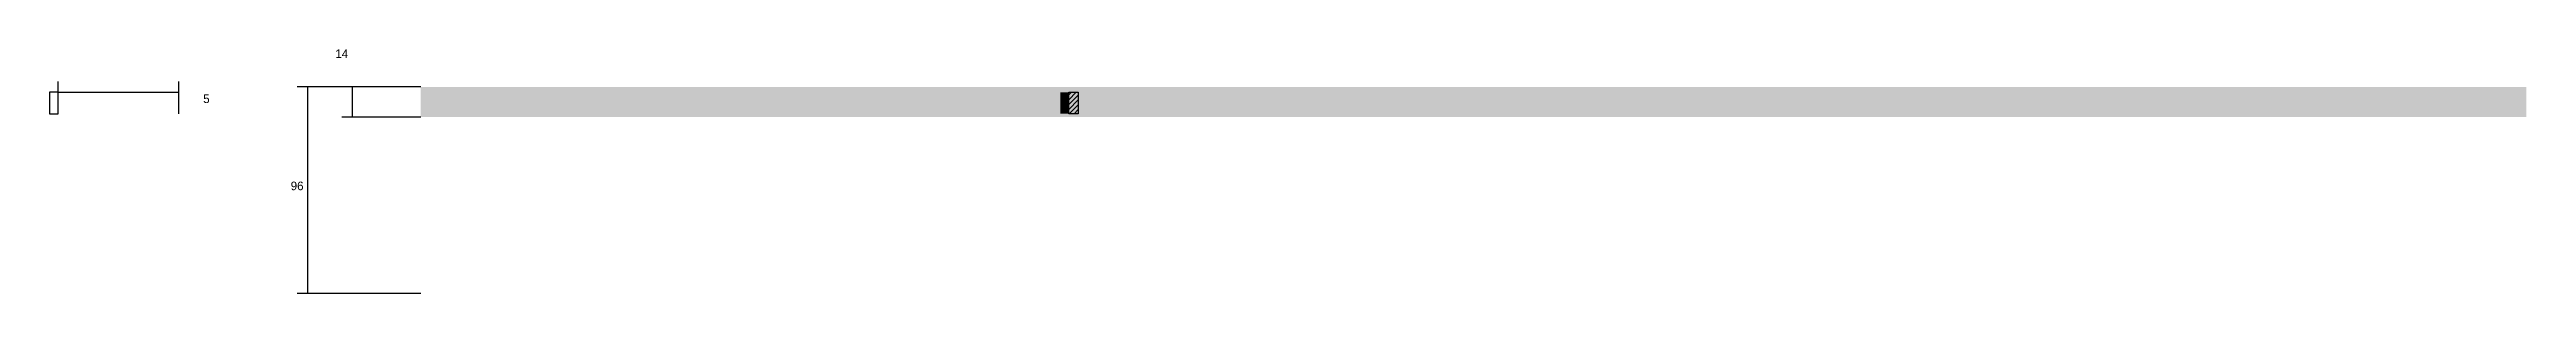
# Model space of a CAD drawing. Header units: metres. Extents: x -41 to 34800, y -36000 to 1848.
# Drawn here: x 29211 to 30360, y -33066 to -32953 of the extents above; entities that cross this region are included whole.
import ezdxf

# ---------------------------------------------------------------- set-up
doc = ezdxf.new("R2010")
doc.units = ezdxf.units.M
for name, color, linetype in [('COTA', 4, 'Continuous'), ('Hachura', 253, 'Continuous'), ('Madeira', 126, 'Continuous'), ('Painéis', 200, 'Continuous')]:
    doc.layers.add(name, color=color, linetype=linetype)

msp = doc.modelspace()

# ---------------------------------------------------------------- texts
at = {"layer": 'COTA'}
for s, p in [('14', (29343.2, -32956.9)), ('5', (29281.9, -32977.8)), ('96', (29322.5, -33018.3))]:
    msp.add_text(s, height=4, dxfattribs=at).set_placement(p)

# ---------------------------------------------------------------- hatches: boundary and pattern name
at = {"layer": 'COTA'}
h = msp.add_hatch(dxfattribs=at)
h.set_pattern_fill('AR-CONC', scale=0.03)
h.paths.add_polyline_path([(29382.8, -32970.3), (29382.8, -32984.3), (30359.8, -32984.3), (30359.8, -32970.3)])
at = {"layer": 'Hachura'}
h = msp.add_hatch(color=8, dxfattribs=at)
h.dxf.hatch_style = 1
h.paths.add_polyline_path([(29683.5, -32972.8), (29679.5, -32972.8), (29679.5, -32972.8), (29679.5, -32982.8), (29679.5, -32982.8), (29683.5, -32982.8), (29683.5, -32982.8), (29683.5, -32972.8)])
h = msp.add_hatch(dxfattribs=at)
h.set_pattern_fill('ANSI31', scale=0.5)
h.paths.add_polyline_path([(29687.9, -32982.8), (29683.5, -32982.8), (29683.5, -32982.8), (29683.5, -32972.8), (29683.5, -32972.8), (29687.9, -32972.8), (29687.9, -32972.8), (29687.9, -32982.8)])

# ---------------------------------------------------------------- linework, layer by layer
at = {"layer": 'COTA'}
for p, q in [((29214.6, -32972.8), (29214.6, -32967.8)), ((29270.6, -32982.8), (29270.6, -32967.8)), ((29382.8, -32970.3), (29325.5, -32970.3)), ((29330.5, -33066.3), (29330.5, -32970.3)), ((29382.8, -32970.3), (29346.2, -32970.3)), ((29351.2, -32984.3), (29351.2, -32970.3)), ((29214.6, -32972.8), (29270.6, -32972.8)), ((29382.8, -32984.3), (29346.2, -32984.3)), ((29382.8, -33066.3), (29325.5, -33066.3))]:
    msp.add_line(p, q, dxfattribs=at)
at = {"layer": 'Madeira'}
msp.add_lwpolyline([(29687.9, -32982.8), (29683.5, -32982.8), (29683.5, -32972.8), (29687.9, -32972.8)], close=True, dxfattribs=at)
at = {"layer": 'Painéis'}
msp.add_lwpolyline([(29214.6, -32972.8), (29210.6, -32972.8), (29210.6, -32982.8), (29214.6, -32982.8)], close=True, dxfattribs=at)

msp.set_redraw_order([(e.dxf.handle, doc.entitydb.next_handle()) for e in msp.query("TEXT MTEXT ATTDEF DIMENSION ARC_DIMENSION")])  # texts and dimensions are drawn at this point

doc.saveas('drawing.dxf')
